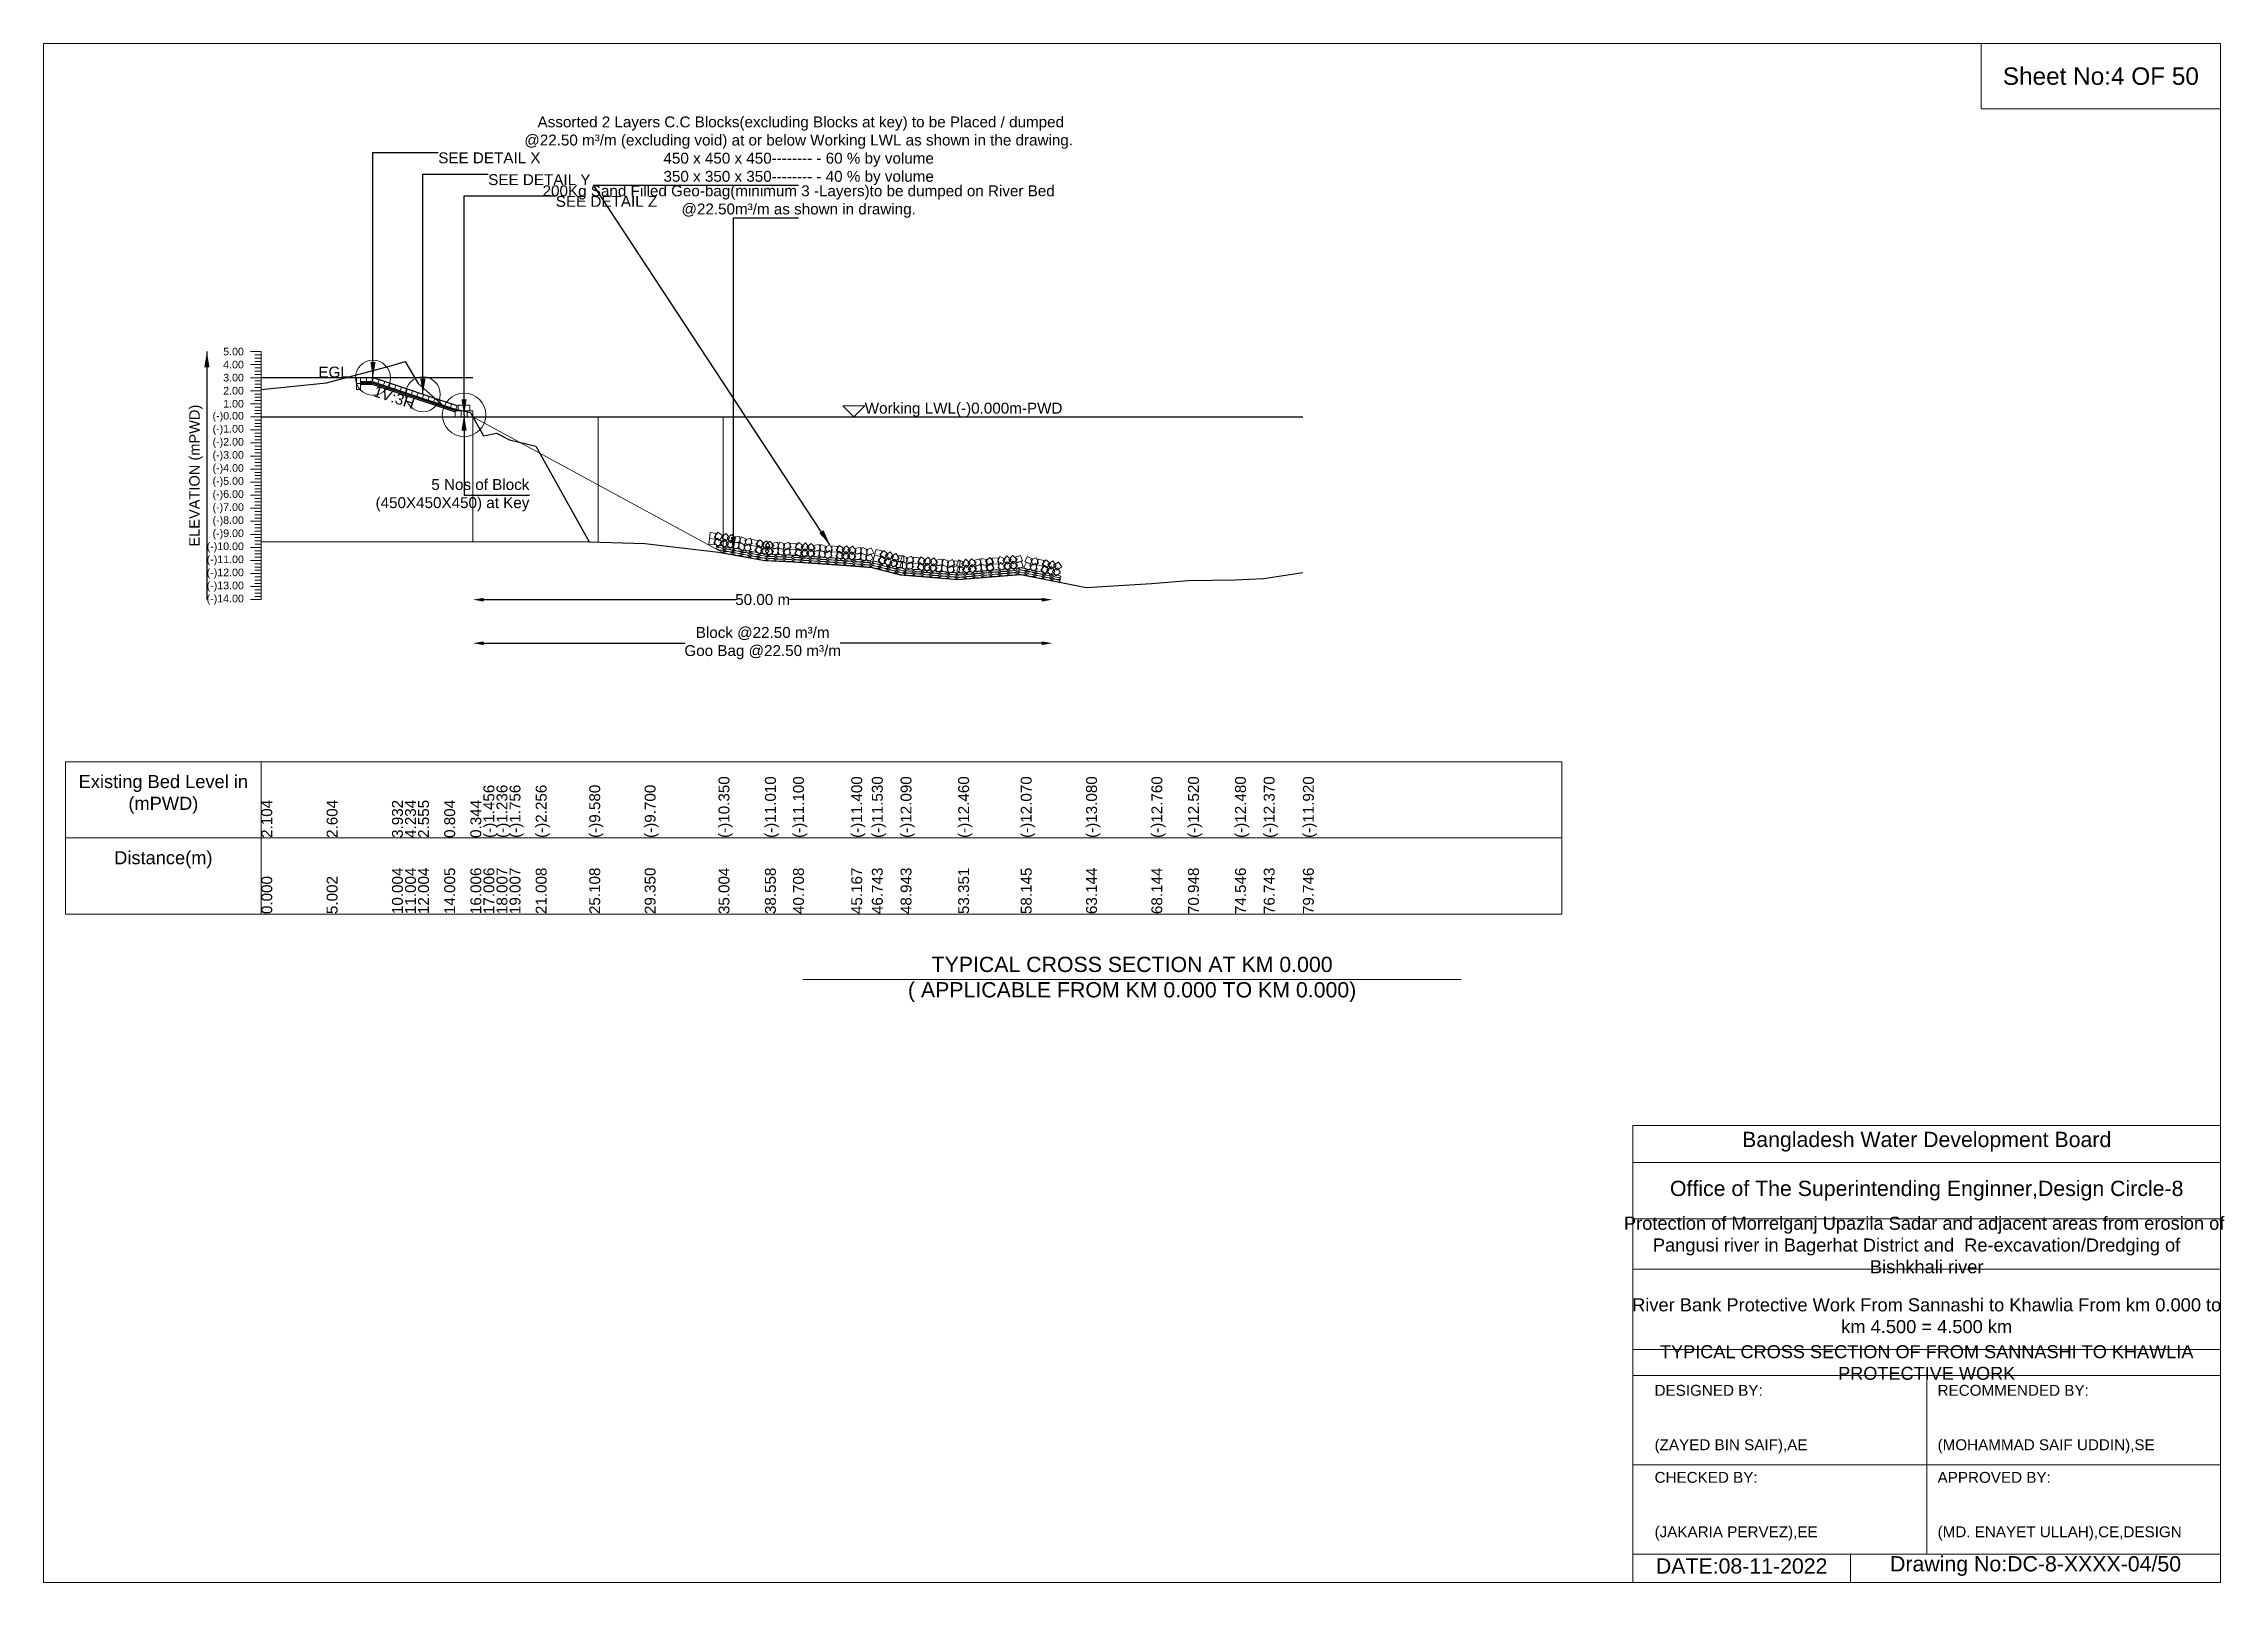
# Model space of a CAD drawing. Header units: inches. Extents: x 89000 to 845017, y -7071 to 0.
# Drawn here: x 145000 to 155017, y -7071 to 0 of the extents above; entities that cross this region are included whole.
import ezdxf

# ---------------------------------------------------------------- set-up
doc = ezdxf.new("R2010")
doc.units = ezdxf.units.IN
doc.header["$LTSCALE"] = 7
doc.header["$MEASUREMENT"] = 0
doc.header["$PDMODE"] = 3
for name, color, linetype, lineweight in [('Cross section Data Border', 7, 'Continuous', 9), ('Cross Section Labels', 7, 'Continuous', 9), ('Existing_Bed_Level for Xsection', 7, 'Continuous', 25), ('Long Section Labels', 7, 'Continuous', 9)]:
    doc.layers.add(name, color=color, linetype=linetype, lineweight=lineweight)
doc.styles.get("Standard").update_dxf_attribs({"font": 'arial.ttf'})
doc.dimstyles.new('Appron Lebeling Style', dxfattribs={"dimtxt": 50, "dimasz": 50, "dimexe": 0.18, "dimexo": 0.0625, "dimgap": 0.09, "dimtad": 0, "dimtih": 1, "dimtoh": 1, "dimdec": 4, "dimzin": 0, "dimdsep": 46, "dimtxsty": 'Standard', "dimcen": 0.09, "dimse1": 1, "dimse2": 1, "dimadec": 0, "dimazin": 0, "dimtfac": 1, "dimtdec": 4, "dimtofl": 0, "dimtmove": 0, "dimatfit": 3, "dimfxl": 1, "dimtolj": 1, "dimtzin": 0, "dimarcsym": 0})
doc.dimstyles.get("Standard").update_dxf_attribs({"dimtxt": 0.18, "dimasz": 0.18, "dimexe": 0.18, "dimexo": 0.0625, "dimgap": 0.09, "dimtad": 0, "dimtih": 1, "dimtoh": 1, "dimdec": 4, "dimzin": 0, "dimdsep": 46, "dimtxsty": 'Standard', "dimcen": 0.09, "dimadec": 0, "dimazin": 0, "dimtfac": 1, "dimtdec": 4, "dimtofl": 0, "dimtmove": 0, "dimatfit": 3, "dimfxl": 1, "dimtolj": 1, "dimtzin": 0, "dimarcsym": 0})

msp = doc.modelspace()

# ---------------------------------------------------------------- texts
at = {"layer": 'Cross section Data Border', "char_height": 60, "width": 800, "attachment_point": 5}
for s, insert in [('Existing Bed Level in (mPWD)', (145550, -3450)), ('Distance(m)', (145550, -3750))]:
    msp.add_mtext(s, dxfattribs=dict(at, insert=insert))
at = {"layer": 'Cross Section Labels'}
for s, insert, char_height, attachment_point in [('Sheet No:4 OF 50', (154450, -150), 80, 5), (' Assorted 2 Layers C.C Blocks(excluding Blocks at key) to be Placed / dumped^J@22.50 m³/m (excluding void) at or below Working LWL as shown in the drawing.^J450 x 450 x 450-------- - 60 % by volume^J350 x 350 x 350-------- - 40 % by volume', (148468.40587, -650), 50, 8), ('SEE DETAIL X', (146812.83475, -500), 50, 1), ('SEE DETAIL Y', (147042.33475, -600), 50, 1), ('200Kg Sand Filled Geo-bag(minimum 3 -Layers)to be dumped on River Bed^J@22.50m³/m as shown in drawing.', (148468.40587, -800), 50, 8), ('SEE DETAIL Z', (147352.83475, -700), 50, 1), ('EGL', (146401.91375, -1535.2), 50, 9), ('Working LWL(-)0.000m-PWD', (148771.83475, -1715.2), 50, 7), ('5 Nos of Block ^J(450X450X450) at Key', (147231.33475, -2075.2), 50, 6), ('TYPICAL CROSS SECTION AT KM 0.000^J( APPLICABLE FROM KM 0.000 TO KM 0.000)', (150000, -4300), 70, 5), ('Bangladesh Water Development Board', (153650, -5046), 70, 5), ('Office of The Superintending Enginner,Design Circle-8', (153650, -5271), 70, 5)]:
    msp.add_mtext(s, dxfattribs=dict(at, insert=insert, char_height=char_height, attachment_point=attachment_point))
at = {"layer": 'Cross Section Labels', "insert": (146618.09791, -1601.9105), "char_height": 50, "attachment_point": 2, "rotation": 341.565051177}
msp.add_mtext('1V:3H', dxfattribs=at)
at = {"layer": 'Cross Section Labels'}
for s, insert, char_height, width, attachment_point in [('Protection of Morrelganj Upazila Sadar and adjacent areas from erosion of  Pangusi river in Bagerhat District and  Re-excavation/Dredging of     Bishkhali river', (153650, -5521), 60, 2800, 5), ('River Bank Protective Work From Sannashi to Khawlia From km 0.000 to km 4.500 = 4.500 km', (153650, -5846), 60, 2700, 5), ('TYPICAL CROSS SECTION OF FROM SANNASHI TO KHAWLIA PROTECTIVE WORK', (153650, -6061), 59.5765532, 2800, 5), ('DESIGNED BY:^J^J^J(ZAYED BIN SAIF),AE', (152400, -6321), 50, 1400, 4), ('RECOMMENDED BY:^J^J^J(MOHAMMAD SAIF UDDIN),SE', (153700, -6321), 50, 1400, 4), ('CHECKED BY:^J^J^J(JAKARIA PERVEZ),EE', (152400, -6721), 50, 1400, 4), ('APPROVED BY:^J^J^J(MD. ENAYET ULLAH),CE,DESIGN', (153700, -6721), 50, 1400, 4), ('DATE:08-11-2022', (152800, -6996), 70, 1400, 5), ('Drawing No:DC-8-XXXX-04/50', (154150, -6996), 70, 2200, 5)]:
    msp.add_mtext(s, dxfattribs=dict(at, insert=insert, char_height=char_height, width=width, attachment_point=attachment_point))
at = {"layer": 'Long Section Labels', "char_height": 35, "attachment_point": 6}
for s, insert in [('5.00', (145920, -1415.2)), ('4.00', (145920, -1475.2)), ('3.00', (145920, -1535.2)), ('2.00', (145920, -1595.2)), ('(-)0.00', (145920, -1715.2)), ('1.00', (145920, -1655.2)), ('(-)1.00', (145920, -1775.2)), ('(-)2.00', (145920, -1835.2)), ('(-)3.00', (145920, -1895.2)), ('(-)4.00', (145920, -1955.2)), ('(-)5.00', (145920, -2015.2)), ('(-)6.00', (145920, -2075.2)), ('(-)7.00', (145920, -2135.2)), ('(-)8.00', (145920, -2195.2)), ('(-)10.00', (145920, -2315.2)), ('(-)9.00', (145920, -2255.2)), ('(-)11.00', (145920, -2375.2)), ('(-)12.00', (145920, -2435.2)), ('(-)13.00', (145920, -2495.2)), ('(-)14.00', (145920, -2555.2))]:
    msp.add_mtext(s, dxfattribs=dict(at, insert=insert))
at = {"layer": 'Long Section Labels', "rotation": 90}
for s, insert, char_height, attachment_point in [('ELEVATION (mPWD)', (145700, -1985.2), 48, 5), ('(-)10.350', (148100.24847, -3650), 50, 1), ('(-)11.010', (148313.48762, -3650), 50, 1), ('(-)11.100', (148442.50912, -3650), 50, 1), ('(-)11.400', (148709.99769, -3650), 50, 1), ('(-)11.530', (148804.60836, -3650), 50, 1), ('(-)12.090', (148936.57179, -3650), 50, 1), ('(-)12.460', (149201.04756, -3650), 50, 1), ('(-)12.070', (149488.67558, -3650), 50, 1), ('(-)13.080', (149788.66655, -3650), 50, 1), ('(-)12.760', (150088.65884, -3650), 50, 1), ('(-)12.520', (150256.88174, -3650), 50, 1), ('(-)12.480', (150472.74228, -3650), 50, 1), ('(-)12.370', (150604.59003, -3650), 50, 1), ('(-)11.920', (150784.7618, -3650), 50, 1), ('2.104', (146000, -3650), 50, 1), ('2.604', (146300.11942, -3650), 50, 1), ('3.932', (146600.23885, -3650), 50, 1), ('4.234', (146660.24708, -3650), 50, 1), ('2.555', (146720.25532, -3650), 50, 1), ('0.804', (146840.31091, -3650), 50, 1), ('0.344', (146960.36651, -3650), 50, 1), ('(-)1.456', (147020.37474, -3650), 50, 1), ('(-)1.236', (147080.4221, -3650), 50, 1), ('(-)1.756', (147140.43034, -3650), 50, 1), ('(-)2.256', (147260.48593, -3650), 50, 1), ('(-)9.580', (147506.50916, -3650), 50, 1), ('(-)9.700', (147760.976, -3650), 50, 1), ('10.004', (146600.23885, -4000), 50, 1), ('11.004', (146660.24708, -4000), 50, 1), ('12.004', (146720.25532, -4000), 50, 1), ('14.005', (146840.31091, -4000), 50, 1), ('16.006', (146960.36651, -4000), 50, 1), ('17.006', (147020.37474, -4000), 50, 1), ('18.007', (147080.4221, -4000), 50, 1), ('19.007', (147140.43034, -4000), 50, 1), ('21.008', (147260.48593, -4000), 50, 1), ('25.108', (147506.50916, -4000), 50, 1), ('29.350', (147760.976, -4000), 50, 1), ('35.004', (148100.24847, -4000), 50, 1), ('38.558', (148313.48762, -4000), 50, 1), ('40.708', (148442.50912, -4000), 50, 1), ('45.167', (148709.99769, -4000), 50, 1), ('46.743', (148804.60836, -4000), 50, 1), ('48.943', (148936.57179, -4000), 50, 1), ('53.351', (149201.04756, -4000), 50, 1), ('58.145', (149488.67558, -4000), 50, 1), ('63.144', (149788.66655, -4000), 50, 1), ('68.144', (150088.65884, -4000), 50, 1), ('70.948', (150256.88174, -4000), 50, 1), ('74.546', (150472.74228, -4000), 50, 1), ('76.743', (150604.59003, -4000), 50, 1), ('79.746', (150784.7618, -4000), 50, 1), ('0.000', (146000, -4000), 50, 1), ('5.002', (146300.11942, -4000), 50, 1)]:
    msp.add_mtext(s, dxfattribs=dict(at, insert=insert, char_height=char_height, attachment_point=attachment_point))

# ---------------------------------------------------------------- blocks, each defined once
blk = doc.blocks.new('*D265')
at = {"layer": 'Cross Section Labels', "color": 0, "lineweight": -2, "transparency": 16777216}
for p, q in [((147022, -2555), (148180, -2555)), ((149584, -2555), (148426, -2555))]:
    blk.add_line(p, q, dxfattribs=at)
at = {"layer": 'Cross Section Labels', "color": 0, "transparency": 16777216}
for points in [[(147022, -2547), (147022, -2564), (146972, -2555)], [(149584, -2547), (149584, -2564), (149634, -2555)]]:
    blk.add_solid(points, dxfattribs=at)
at = {"layer": 'Defpoints', "color": 0, "transparency": 16777216}
for p in [(146972, -1715), (149634, -2469), (149634, -2555)]:
    blk.add_point(p, dxfattribs=at)
at = {"layer": 'Cross Section Labels', "color": 0, "transparency": 16777216, "insert": (148303, -2555), "char_height": 50, "attachment_point": 5}
blk.add_mtext('\\A1;50.00 m', dxfattribs=at)
blk = doc.blocks.new('*D266')
at = {"layer": 'Cross Section Labels', "color": 0, "lineweight": -2, "transparency": 16777216}
for p, q in [((147022, -2755), (147947, -2755)), ((149584, -2755), (148659, -2755))]:
    blk.add_line(p, q, dxfattribs=at)
at = {"layer": 'Cross Section Labels', "color": 0, "transparency": 16777216}
for points in [[(147022, -2747), (147022, -2764), (146972, -2755)], [(149584, -2747), (149584, -2764), (149634, -2755)]]:
    blk.add_solid(points, dxfattribs=at)
at = {"layer": 'Defpoints', "color": 0, "transparency": 16777216}
for p in [(146972, -1715), (149634, -2469), (149634, -2755)]:
    blk.add_point(p, dxfattribs=at)
at = {"layer": 'Cross Section Labels', "color": 0, "transparency": 16777216, "insert": (148303, -2755), "char_height": 50, "attachment_point": 5}
blk.add_mtext('\\A1;Block @22.50 m³/m ^JGoo Bag @22.50 m³/m ', dxfattribs=at)

# ---------------------------------------------------------------- dimensions: what is measured, and where the dimension line sits
at = {"layer": 'Cross Section Labels'}
for base, text, picture, middle in [((149634.03741, -2555.2), '50.00 m', '*D265', (148302.93608, -2555.2)), ((149634.03741, -2755.2), 'Block @22.50 m³/m ^JGoo Bag @22.50 m³/m ', '*D266', (148302.93608, -2755.2))]:
    dim = msp.add_linear_dim(base=base, p1=(146971.83475, -1715.2), p2=(149634.03741, -2468.76397), text=text, dimstyle='Appron Lebeling Style', dxfattribs=at)
    dim.commit()
    dim.dimension.update_dxf_attribs({"geometry": picture, "text_midpoint": middle})

# ---------------------------------------------------------------- linework, layer by layer
at = {"layer": 'Cross section Data Border'}
msp.add_lwpolyline([(145100, -3300), (151973.49076, -3300), (151973.49076, -4000), (145100, -4000)], close=True, dxfattribs=at)
for points in [[(146000, -3300), (146000, -4000)], [(145100, -3650), (151973.49076, -3650)]]:
    msp.add_lwpolyline(points, dxfattribs=at)
at = {"layer": 'Cross Section Labels'}
for p, q in [((146971.83475, -1715.2), (146971.83475, -2290)), ((146971.83475, -1715.2), (148121.43475, -2340.13444)), ((147546.63475, -1715.2), (147546.63475, -2290)), ((148121.43475, -1715.2), (148121.43475, -2340.13444)), ((147506.50916, -2290), (146000, -2290))]:
    msp.add_line(p, q, dxfattribs=at)
for points in [[(145000, 0), (155000, 0), (155000, -7071), (145000, -7071)], [(153900, 0), (155000, 0), (155000, -300), (153900, -300)], [(148721.83475, -1715.2), (148771.83475, -1665.2), (148671.83475, -1665.2)]]:
    msp.add_lwpolyline(points, close=True, dxfattribs=at)
for points in [[(148488, -4300), (150000, -4300), (151512, -4300)], [(152300, -7071), (152300, -4971), (155000, -4971)], [(152300, -5141), (155000, -5141)], [(152300, -5401), (155000, -5401)], [(152300, -5631), (155000, -5631)], [(152300, -6001), (155000, -6001)], [(152300, -6121), (155000, -6121)], [(153650, -6121), (153650, -6941)], [(152300, -6531), (155000, -6531)], [(152300, -6941), (155000, -6941)], [(153300, -6941), (153300, -7071)]]:
    msp.add_lwpolyline(points, dxfattribs=at)
for centre, radius in [((146512.83475, -1535.2), 80), ((146742.33475, -1611.7), 80), ((146931.33475, -1706.2), 100)]:
    msp.add_circle(centre, radius, dxfattribs=at)
msp.add_point((147506.48649, -2289.95951), dxfattribs=at)
at = {"layer": 'Existing_Bed_Level for Xsection'}
for points in [[(146000, -1588.96), (146300.11942, -1558.96), (146600.23885, -1479.28), (146660.24708, -1461.16), (146720.25532, -1561.9), (146840.31091, -1666.96), (146960.36651, -1694.56), (147020.37474, -1802.56), (147080.4221, -1789.36), (147140.43034, -1820.56), (147260.48593, -1850.56), (147506.50916, -2290), (147760.976, -2297.2), (148100.24847, -2336.2), (148313.48762, -2375.8), (148442.50912, -2381.2), (148709.99769, -2399.2), (148804.60836, -2407), (148936.57179, -2440.6), (149201.04756, -2462.8), (149488.67558, -2439.4), (149788.66655, -2500), (150088.65884, -2480.8), (150256.88174, -2466.4), (150472.74228, -2464), (150604.59003, -2457.4), (150784.7618, -2430.4)], [(146971.83475, -1535.2), (146000, -1535.2)], [(146904.33475, -1665.7), (146515.60585, -1536.1237), (146512.83475, -1535.2), (146509.91375, -1535.2), (146455.91375, -1535.2)], [(146455.91375, -1553.2), (146509.91375, -1553.2), (146904.33475, -1684.67367)], [(146455.91375, -1559.2), (146508.94008, -1559.2), (146895.94008, -1688.2)], [(146455.91375, -1565.2), (146507.96642, -1565.2), (146890.83475, -1692.82278)], [(146000, -1715.2), (150784.7618, -1715.2)]]:
    msp.add_lwpolyline(points, dxfattribs=at)
at = {"layer": 'Long Section Labels'}
for points in [[(146000, -1415.2), (145950, -1415.2)], [(146000, -1475.2), (145950, -1475.2)], [(146000, -1430.2), (145970, -1430.2)], [(146000, -1445.2), (145970, -1445.2)], [(146000, -1460.2), (145970, -1460.2)], [(146000, -1490.2), (145970, -1490.2)], [(146000, -2555.2), (146000, -2495.2), (146000, -2435.2), (146000, -2375.2), (146000, -2315.2), (146000, -2255.2), (146000, -2195.2), (146000, -2135.2), (146000, -2075.2), (146000, -2015.2), (146000, -1955.2), (146000, -1895.2), (146000, -1835.2), (146000, -1775.2), (146000, -1715.2), (146000, -1655.2), (146000, -1595.2), (146000, -1535.2), (146000, -1475.2), (146000, -1415.2)], [(146000, -1535.2), (145950, -1535.2)], [(146000, -1595.2), (145950, -1595.2)], [(146000, -1505.2), (145970, -1505.2)], [(146000, -1520.2), (145970, -1520.2)], [(146000, -1550.2), (145970, -1550.2)], [(146000, -1565.2), (145970, -1565.2)], [(146000, -1580.2), (145970, -1580.2)], [(146000, -1655.2), (145950, -1655.2)], [(146000, -1610.2), (145970, -1610.2)], [(146000, -1625.2), (145970, -1625.2)], [(146000, -1640.2), (145970, -1640.2)], [(146000, -1670.2), (145970, -1670.2)], [(146000, -1685.2), (145970, -1685.2)], [(146000, -1700.2), (145970, -1700.2)], [(146000, -1715.2), (145950, -1715.2)], [(146000, -1775.2), (145950, -1775.2)], [(146000, -1730.2), (145970, -1730.2)], [(146000, -1745.2), (145970, -1745.2)], [(146000, -1760.2), (145970, -1760.2)], [(146000, -1790.2), (145970, -1790.2)], [(146000, -1835.2), (145950, -1835.2)], [(146000, -1895.2), (145950, -1895.2)], [(146000, -1805.2), (145970, -1805.2)], [(146000, -1820.2), (145970, -1820.2)], [(146000, -1850.2), (145970, -1850.2)], [(146000, -1865.2), (145970, -1865.2)], [(146000, -1880.2), (145970, -1880.2)], [(146000, -1955.2), (145950, -1955.2)], [(146000, -1910.2), (145970, -1910.2)], [(146000, -1925.2), (145970, -1925.2)], [(146000, -1940.2), (145970, -1940.2)], [(146000, -1970.2), (145970, -1970.2)], [(146000, -1985.2), (145970, -1985.2)], [(146000, -2000.2), (145970, -2000.2)], [(146000, -2015.2), (145950, -2015.2)], [(146000, -2075.2), (145950, -2075.2)], [(146000, -2030.2), (145970, -2030.2)], [(146000, -2045.2), (145970, -2045.2)], [(146000, -2060.2), (145970, -2060.2)], [(146000, -2090.2), (145970, -2090.2)], [(146000, -2135.2), (145950, -2135.2)], [(146000, -2195.2), (145950, -2195.2)], [(146000, -2105.2), (145970, -2105.2)], [(146000, -2120.2), (145970, -2120.2)], [(146000, -2150.2), (145970, -2150.2)], [(146000, -2165.2), (145970, -2165.2)], [(146000, -2180.2), (145970, -2180.2)], [(146000, -2255.2), (145950, -2255.2)], [(146000, -2210.2), (145970, -2210.2)], [(146000, -2225.2), (145970, -2225.2)], [(146000, -2240.2), (145970, -2240.2)], [(146000, -2270.2), (145970, -2270.2)], [(146000, -2285.2), (145970, -2285.2)], [(146000, -2300.2), (145970, -2300.2)], [(146000, -2315.2), (145950, -2315.2)], [(146000, -2375.2), (145950, -2375.2)], [(146000, -2330.2), (145970, -2330.2)], [(146000, -2345.2), (145970, -2345.2)], [(146000, -2360.2), (145970, -2360.2)], [(146000, -2390.2), (145970, -2390.2)], [(146000, -2435.2), (145950, -2435.2)], [(146000, -2495.2), (145950, -2495.2)], [(146000, -2405.2), (145970, -2405.2)], [(146000, -2420.2), (145970, -2420.2)], [(146000, -2450.2), (145970, -2450.2)], [(146000, -2465.2), (145970, -2465.2)], [(146000, -2480.2), (145970, -2480.2)], [(146000, -2555.2), (145950, -2555.2)], [(146000, -2510.2), (145970, -2510.2)], [(146000, -2525.2), (145970, -2525.2)], [(146000, -2540.2), (145970, -2540.2)]]:
    msp.add_lwpolyline(points, dxfattribs=at)
for points in [[(146455.91375, -1535.2), (146437.91375, -1535.2), (146437.91375, -1562.2), (146455.91375, -1562.2)], [(146455.91375, -1562.2), (146437.91375, -1562.2), (146437.91375, -1589.2), (146455.91375, -1589.2)], [(146482.91375, -1535.2), (146455.91375, -1535.2), (146455.91375, -1553.2), (146482.91375, -1553.2)], [(146509.91375, -1535.2), (146482.91375, -1535.2), (146482.91375, -1553.2), (146509.91375, -1553.2)], [(146541.2203, -1544.66185), (146515.60585, -1536.1237), (146509.91375, -1553.2), (146535.5282, -1561.73815)], [(146566.83475, -1553.2), (146541.2203, -1544.66185), (146535.5282, -1561.73815), (146561.14265, -1570.2763)], [(146592.4492, -1561.73815), (146566.83475, -1553.2), (146561.14265, -1570.2763), (146586.7571, -1578.81445)], [(146618.06364, -1570.2763), (146592.4492, -1561.73815), (146586.7571, -1578.81445), (146612.37154, -1587.3526)], [(146643.67809, -1578.81445), (146618.06364, -1570.2763), (146612.37154, -1587.3526), (146637.98599, -1595.89075)], [(146669.29254, -1587.3526), (146643.67809, -1578.81445), (146637.98599, -1595.89075), (146663.60044, -1604.4289)], [(146694.90699, -1595.89075), (146669.29254, -1587.3526), (146663.60044, -1604.4289), (146689.21489, -1612.96705)], [(146720.52144, -1604.4289), (146694.90699, -1595.89075), (146689.21489, -1612.96705), (146714.82934, -1621.5052)], [(146746.13589, -1612.96705), (146720.52144, -1604.4289), (146714.82934, -1621.5052), (146740.44379, -1630.04335)], [(146771.75034, -1621.5052), (146746.13589, -1612.96705), (146740.44379, -1630.04335), (146766.05824, -1638.5815)], [(146797.36479, -1630.04335), (146771.75034, -1621.5052), (146766.05824, -1638.5815), (146791.67269, -1647.11965)], [(146822.97924, -1638.5815), (146797.36479, -1630.04335), (146791.67269, -1647.11965), (146817.28714, -1655.6578)], [(146848.59369, -1647.11965), (146822.97924, -1638.5815), (146817.28714, -1655.6578), (146842.90159, -1664.19595)], [(146874.20813, -1655.6578), (146848.59369, -1647.11965), (146842.90159, -1664.19595), (146868.51604, -1672.7341)], [(146899.82258, -1664.19595), (146874.20813, -1655.6578), (146868.51604, -1672.7341), (146894.13048, -1681.27225)], [(146917.83475, -1688.2), (146890.83475, -1688.2), (146890.83475, -1715.2), (146917.83475, -1715.2)], [(146931.33475, -1661.2), (146904.33475, -1661.2), (146904.33475, -1688.2), (146931.33475, -1688.2)], [(146944.83475, -1688.2), (146917.83475, -1688.2), (146917.83475, -1715.2), (146944.83475, -1715.2)], [(146958.33475, -1661.2), (146931.33475, -1661.2), (146931.33475, -1688.2), (146958.33475, -1688.2)], [(146971.83475, -1688.2), (146944.83475, -1688.2), (146944.83475, -1715.2), (146971.83475, -1715.2)], [(148085.46765, -2276.52161), (148058.64429, -2273.43821), (148055.56089, -2300.26157), (148082.38425, -2303.34497)], [(148088.55104, -2249.69824), (148061.72768, -2246.61485), (148058.64429, -2273.43821), (148085.46765, -2276.52161)], [(148116.22094, -2288.66066), (148094.52331, -2272.59167), (148078.45432, -2294.28931), (148100.15196, -2310.3583)], [(148119.30434, -2261.8373), (148097.6067, -2245.76831), (148081.53771, -2267.46595), (148103.23535, -2283.53494)], [(148130.47506, -2277.54099), (148108.21213, -2292.81718), (148123.48832, -2315.08011), (148145.75125, -2299.80392)], [(148135.40487, -2250.99486), (148113.14194, -2266.27105), (148128.41813, -2288.53398), (148150.68106, -2273.25779)], [(148172.30016, -2304.71878), (148157.00625, -2282.46802), (148134.75549, -2297.76193), (148150.0494, -2320.01269)], [(148177.22996, -2278.17265), (148161.93605, -2255.92189), (148139.68529, -2271.2158), (148154.9792, -2293.46656)], [(148192.47539, -2291.6545), (148165.5583, -2293.76872), (148167.67252, -2320.68581), (148194.58961, -2318.57159)], [(148197.4052, -2265.10837), (148170.4881, -2267.22259), (148172.60232, -2294.13968), (148199.51942, -2292.02546)], [(148224.62043, -2304.73697), (148200.2571, -2293.09961), (148188.61974, -2317.46295), (148212.98308, -2329.1003)], [(148229.55023, -2278.19084), (148205.1869, -2266.55348), (148193.54954, -2290.91682), (148217.91288, -2302.55417)], [(148241.40193, -2298.80556), (148215.94202, -2307.79405), (148224.93051, -2333.25396), (148250.39042, -2324.26547)], [(148246.33173, -2272.25943), (148220.87182, -2281.24792), (148229.86031, -2306.70783), (148255.32022, -2297.71934)], [(148280.38012, -2283.60527), (148253.83399, -2278.67546), (148248.90418, -2305.2216), (148275.45031, -2310.1514)], [(148310.22094, -2297.84067), (148289.68572, -2280.31057), (148272.15562, -2300.84579), (148292.69084, -2318.3759)], [(148321.22778, -2285.50347), (148298.96485, -2300.77966), (148314.24104, -2323.04259), (148336.50397, -2307.7664)], [(148353.63609, -2306.3105), (148335.35136, -2286.44423), (148315.48509, -2304.72896), (148333.76982, -2324.59523)], [(148371.76273, -2290.52632), (148345.41451, -2296.42303), (148351.31121, -2322.77125), (148377.65943, -2316.87455)], [(148405.4339, -2298.93505), (148379.67056, -2290.85729), (148371.5928, -2316.62064), (148397.35615, -2324.69839)], [(148421.20882, -2290.69174), (148397.27458, -2303.18781), (148409.77065, -2327.12206), (148433.7049, -2314.62599)], [(148456.51884, -2297.11229), (148429.54246, -2295.98323), (148428.4134, -2322.95962), (148455.38978, -2324.08867)], [(148489.93917, -2308.16731), (148467.50665, -2293.14127), (148452.48061, -2315.57379), (148474.91314, -2330.59983)], [(148499.4384, -2294.63506), (148479.10068, -2312.39392), (148496.85954, -2332.73164), (148517.19726, -2314.97278)], [(148544.13735, -2316.77041), (148526.3623, -2296.44684), (148506.03873, -2314.22189), (148523.81378, -2334.54546)], [(148562.65845, -2301.45099), (148536.16916, -2306.67762), (148541.39579, -2333.16691), (148567.88508, -2327.94028)], [(148596.10555, -2310.7109), (148570.55534, -2301.9824), (148561.82684, -2327.53261), (148587.37705, -2336.26111)], [(148612.08444, -2302.87028), (148587.841, -2314.75538), (148599.72609, -2338.99882), (148623.96954, -2327.11373)], [(148275.45031, -2310.1514), (148248.90418, -2305.2216), (148243.97438, -2331.76773), (148270.52051, -2336.69753)], [(148305.29114, -2324.3868), (148284.75592, -2306.8567), (148267.22581, -2327.39192), (148287.76104, -2344.92203)], [(148316.29798, -2312.04961), (148294.03505, -2327.3258), (148309.31124, -2349.58872), (148331.57417, -2334.31254)], [(148352.50703, -2333.28688), (148334.2223, -2313.42061), (148314.35603, -2331.70535), (148332.64076, -2351.57161)], [(148370.63368, -2317.50271), (148344.28545, -2323.39941), (148350.18215, -2349.74763), (148376.53038, -2343.85093)], [(148404.30485, -2325.91143), (148378.5415, -2317.83368), (148370.46375, -2343.59702), (148396.22709, -2351.67477)], [(148420.07977, -2317.66812), (148396.14552, -2330.16419), (148408.64159, -2354.09844), (148432.57584, -2341.60237)], [(148455.38978, -2324.08867), (148428.4134, -2322.95962), (148427.28434, -2349.936), (148454.26073, -2351.06506)], [(148488.12637, -2335.10638), (148465.69385, -2320.08034), (148450.66781, -2342.51287), (148473.10034, -2357.53891)], [(148497.6256, -2321.57414), (148477.28788, -2339.333), (148495.04674, -2359.67072), (148515.38446, -2341.91185)], [(148542.32455, -2343.70948), (148524.5495, -2323.38591), (148504.22593, -2341.16097), (148522.00098, -2361.48454)], [(148560.84565, -2328.39007), (148534.35636, -2333.6167), (148539.58299, -2360.10598), (148566.07228, -2354.87936)], [(148594.29275, -2337.64997), (148568.74254, -2328.92147), (148560.01404, -2354.47168), (148585.56425, -2363.20018)], [(148610.27164, -2329.80936), (148586.0282, -2341.69445), (148597.91329, -2365.93789), (148622.15674, -2354.0528)], [(148645.40748, -2337.12329), (148618.4684, -2335.31049), (148616.6556, -2362.24956), (148643.59468, -2364.06236)], [(148647.22028, -2310.18421), (148620.2812, -2308.37141), (148618.4684, -2335.31049), (148645.40748, -2337.12329)], [(148676.6999, -2347.79598), (148654.26737, -2332.76995), (148639.24133, -2355.20247), (148661.67386, -2370.22851)], [(148678.5127, -2320.85691), (148656.08017, -2305.83087), (148641.05414, -2328.26339), (148663.48666, -2343.28943)], [(148686.19912, -2334.26374), (148665.8614, -2352.0226), (148683.62026, -2372.36032), (148703.95798, -2354.60146)], [(148688.01192, -2307.32466), (148667.6742, -2325.08352), (148685.43306, -2345.42124), (148705.77078, -2327.66238)], [(148730.89808, -2356.39909), (148713.12303, -2336.07552), (148692.79945, -2353.85057), (148710.57451, -2374.17414)], [(148732.71088, -2329.46001), (148714.93583, -2309.13644), (148694.61226, -2326.91149), (148712.38731, -2347.23506)], [(148750.29029, -2341.68016), (148723.72527, -2346.50713), (148728.55224, -2373.07215), (148755.11726, -2368.24518)], [(148752.50873, -2314.77145), (148725.94371, -2319.59842), (148730.77068, -2346.16344), (148757.3357, -2341.33647)], [(148783.5941, -2351.4429), (148758.17828, -2342.33047), (148749.06585, -2367.74628), (148774.48167, -2376.85872)], [(148785.81253, -2324.53419), (148760.39672, -2315.42176), (148751.28429, -2340.83758), (148776.7001, -2349.95001)], [(148799.6893, -2343.8439), (148775.26955, -2355.36241), (148786.78806, -2379.78216), (148811.20781, -2368.26365)], [(148801.90774, -2316.9352), (148777.48799, -2328.45371), (148789.0065, -2352.87345), (148813.42625, -2341.35494)], [(148843.48971, -2357.46205), (148817.32453, -2350.79997), (148810.66246, -2376.96516), (148836.82764, -2383.62723)], [(148850.15179, -2331.29687), (148823.9866, -2324.63479), (148817.32453, -2350.79997), (148843.48971, -2357.46205)], [(148872.33152, -2373.62597), (148852.99156, -2354.78543), (148834.15102, -2374.12539), (148853.49098, -2392.96593)], [(148878.99359, -2347.46078), (148859.65363, -2328.62024), (148840.81309, -2347.9602), (148860.15305, -2366.80074)], [(148884.12461, -2362.03805), (148860.90675, -2375.81959), (148874.68828, -2399.03745), (148897.90615, -2385.25591)], [(148890.78669, -2335.87287), (148867.56882, -2349.6544), (148881.35036, -2372.87227), (148904.56822, -2359.09073)], [(148924.07508, -2391.90326), (148910.27506, -2368.69637), (148887.06818, -2382.49639), (148900.8682, -2405.70328)], [(148930.73716, -2365.73807), (148916.93714, -2342.53119), (148893.73025, -2356.33121), (148907.53027, -2379.53809)], [(148945.06453, -2380.19179), (148918.0667, -2380.53418), (148918.4091, -2407.53201), (148945.40692, -2407.18962)], [(148951.7266, -2354.0266), (148924.72878, -2354.369), (148925.07117, -2381.36683), (148952.069, -2381.02443)], [(148968.28118, -2389.4304), (148942.87894, -2380.28021), (148933.72875, -2405.68245), (148959.13099, -2414.83265)], [(148970.53961, -2362.52502), (148945.13737, -2353.37483), (148935.98717, -2378.77707), (148961.38942, -2387.92727)], [(148984.38766, -2381.85533), (148959.95082, -2393.33754), (148971.43303, -2417.77438), (148995.86987, -2406.29217)], [(148986.64609, -2354.94995), (148962.20925, -2366.43216), (148973.69146, -2390.86899), (148998.12829, -2379.38679)], [(149019.39763, -2389.74981), (148992.49225, -2387.49138), (148990.23382, -2414.39676), (149017.1392, -2416.65519)], [(149021.65606, -2362.84443), (148994.75068, -2360.586), (148992.49225, -2387.49138), (149019.39763, -2389.74981)], [(149050.50912, -2400.93897), (149028.32836, -2385.5437), (149012.9331, -2407.72445), (149035.11385, -2423.11972)], [(149052.76754, -2374.03359), (149030.58679, -2358.63832), (149015.19152, -2380.81907), (149037.37228, -2396.21434)], [(149060.23101, -2387.5658), (149039.60215, -2404.98561), (149057.02196, -2425.61448), (149077.65083, -2408.19466)], [(149062.48944, -2360.66042), (149041.86057, -2378.08023), (149059.28039, -2398.7091), (149079.90925, -2381.28928)], [(149104.55748, -2410.43794), (149087.12124, -2389.82295), (149066.50626, -2407.25919), (149083.94249, -2427.87418)], [(149106.81591, -2383.53256), (149089.37967, -2362.91757), (149068.76468, -2380.35381), (149086.20092, -2400.9688)], [(149123.32959, -2395.42717), (149096.75742, -2400.21465), (149101.54491, -2426.78682), (149128.11707, -2421.99934)], [(149125.58802, -2368.52179), (149099.01585, -2373.30927), (149103.80333, -2399.88144), (149130.3755, -2395.09396)], [(149156.61885, -2405.2394), (149131.2166, -2396.0892), (149122.06641, -2421.49145), (149147.46865, -2430.64164)], [(149158.87728, -2378.33402), (149133.47503, -2369.18382), (149124.32484, -2394.58607), (149149.72708, -2403.73626)], [(149172.72533, -2397.66433), (149148.28849, -2409.14653), (149159.77069, -2433.58337), (149184.20753, -2422.10117)], [(149174.98375, -2370.75895), (149150.54692, -2382.24115), (149162.02912, -2406.67799), (149186.46596, -2395.19579)], [(149207.73529, -2405.5588), (149180.82991, -2403.30037), (149178.57149, -2430.20575), (149205.47687, -2432.46418)], [(149209.99372, -2378.65342), (149183.08834, -2376.39499), (149180.82991, -2403.30037), (149207.73529, -2405.5588)], [(149228.58405, -2384.25612), (149204.17677, -2372.71122), (149192.63187, -2397.1185), (149217.03915, -2408.6634)], [(149230.7734, -2411.16721), (149206.36612, -2399.62231), (149194.82122, -2424.02959), (149219.2285, -2435.57449)], [(149235.97852, -2369.46833), (149218.48942, -2390.03848), (149239.05958, -2407.52758), (149256.54868, -2386.95742)], [(149238.16787, -2396.37942), (149220.67877, -2416.94957), (149241.24893, -2434.43867), (149258.73803, -2413.86851)], [(149283.45853, -2384.75292), (149262.87445, -2367.2802), (149245.40174, -2387.86428), (149265.98582, -2405.337)], [(149285.64789, -2411.66401), (149265.06381, -2394.19129), (149247.59109, -2414.77537), (149268.17517, -2432.24809)], [(149299.51157, -2366.86394), (149274.08592, -2375.9489), (149283.17088, -2401.37455), (149308.59653, -2392.28959)], [(149301.70092, -2393.77503), (149276.27528, -2402.85999), (149285.36023, -2428.28564), (149310.78588, -2419.20068)], [(149333.96005, -2371.07784), (149307.40026, -2366.22216), (149302.54458, -2392.78195), (149329.10437, -2397.63763)], [(149336.1494, -2397.98893), (149309.58961, -2393.13325), (149304.73394, -2419.69304), (149331.29372, -2424.54872)], [(149348.60436, -2360.9613), (149326.38417, -2376.29958), (149341.72244, -2398.51978), (149363.94264, -2383.1815)], [(149350.79372, -2387.87239), (149328.57352, -2403.21067), (149343.9118, -2425.43087), (149366.132, -2410.09259)], [(149384.43536, -2363.00096), (149357.52427, -2365.19032), (149359.71363, -2392.10141), (149386.62472, -2389.91205)], [(149386.62472, -2389.91205), (149359.71363, -2392.10141), (149361.90298, -2419.0125), (149388.81407, -2416.82314)], [(149416.96167, -2368.93064), (149392.55439, -2357.38574), (149381.00949, -2381.79302), (149405.41678, -2393.33792)], [(149419.15103, -2395.84173), (149394.74374, -2384.29683), (149383.19885, -2408.70411), (149407.60613, -2420.24901)], [(149424.35614, -2354.14285), (149406.86704, -2374.71301), (149427.4372, -2392.20211), (149444.9263, -2371.63195)], [(149426.5455, -2381.05394), (149409.0564, -2401.6241), (149429.62656, -2419.1132), (149447.11565, -2398.54304)], [(149471.83616, -2369.42744), (149451.25208, -2351.95473), (149433.77937, -2372.53881), (149454.36345, -2390.01152)], [(149474.02551, -2396.33853), (149453.44143, -2378.86582), (149435.96872, -2399.4499), (149456.5528, -2416.92261)], [(149487.8892, -2351.53847), (149462.46355, -2360.62343), (149471.54851, -2386.04907), (149496.97415, -2376.96412)], [(149490.07855, -2378.44956), (149464.6529, -2387.53451), (149473.73786, -2412.96016), (149499.16351, -2403.87521)], [(149538.83258, -2394.80585), (149514.65505, -2382.78724), (149502.63644, -2406.96477), (149526.81397, -2418.98338)], [(149544.17876, -2368.34044), (149520.00123, -2356.32182), (149507.98261, -2380.49935), (149532.16014, -2392.51796)], [(149555.70518, -2389.13878), (149530.10722, -2397.72624), (149538.69468, -2423.3242), (149564.29264, -2414.73674)], [(149561.05135, -2362.67336), (149535.45339, -2371.26082), (149544.04085, -2396.85878), (149569.63881, -2388.27132)], [(149589.57114, -2401.01804), (149563.10572, -2395.67187), (149557.75955, -2422.13728), (149584.22497, -2427.48346)], [(149594.91732, -2374.55262), (149568.4519, -2369.20645), (149563.10572, -2395.67187), (149589.57114, -2401.01804)], [(149619.18468, -2415.72043), (149598.92735, -2397.86992), (149581.07685, -2418.12725), (149601.33418, -2435.97776)], [(149624.53086, -2389.25501), (149604.27353, -2371.4045), (149586.42302, -2391.66183), (149606.68035, -2409.51234)], [(149630.38395, -2403.55764), (149607.88381, -2418.48225), (149622.80842, -2440.98239), (149645.30856, -2426.05778)], [(149635.73013, -2377.09222), (149613.22999, -2392.01683), (149628.15459, -2414.51697), (149650.65473, -2399.59236)], [(149677.12316, -2404.92364), (149662.18064, -2382.43539), (149639.6924, -2397.37791), (149654.63491, -2419.86615)], [(149671.77698, -2431.38906), (149656.83447, -2408.90081), (149634.34622, -2423.84332), (149649.28874, -2446.33157)]]:
    msp.add_lwpolyline(points, close=True, dxfattribs=at)
for centre, major_axis in [((148108.11982, -2322.10018), (19.63234, -3.64586)), ((148109.98219, -2312.07164), (19.63234, -3.64586)), ((148145.52213, -2339.42044), (19.63234, -3.64586)), ((148147.3845, -2329.3919), (19.63234, -3.64586)), ((148149.24687, -2319.36336), (19.63234, -3.64586)), ((148184.78681, -2346.71216), (19.63234, -3.64586)), ((148186.64918, -2336.68362), (19.63234, -3.64586)), ((148188.51155, -2326.65509), (19.63234, -3.64586)), ((148224.05148, -2354.00389), (19.63234, -3.64586)), ((148225.91385, -2343.97535), (19.63234, -3.64586)), ((148227.77622, -2333.94681), (19.63234, -3.64586)), ((148263.31616, -2361.29561), (19.63234, -3.64586)), ((148265.17853, -2351.26707), (19.63234, -3.64586)), ((148267.0409, -2341.23854), (19.63234, -3.64586)), ((148302.58084, -2368.58734), (19.63234, -3.64586)), ((148304.44321, -2358.5588), (19.63234, -3.64586)), ((148306.30558, -2348.53026), (19.63234, -3.64586)), ((148341.57212, -2371.87097), (19.95053, -0.835)), ((148341.99865, -2361.67989), (19.95053, -0.835)), ((148342.42518, -2351.48881), (19.95053, -0.835)), ((148381.47319, -2373.54097), (19.95053, -0.835)), ((148381.89972, -2363.34989), (19.95053, -0.835)), ((148382.32625, -2353.15881), (19.95053, -0.835)), ((148421.37425, -2375.21097), (19.95053, -0.835)), ((148421.80079, -2365.01989), (19.95053, -0.835)), ((148422.22732, -2354.82881), (19.95053, -0.835)), ((148461.37882, -2377.35826), (19.92294, -1.34067)), ((148462.06365, -2367.18127), (19.92294, -1.34067)), ((148462.74849, -2357.00429), (19.92294, -1.34067)), ((148501.2247, -2380.03959), (19.92294, -1.34067)), ((148501.90954, -2369.86261), (19.92294, -1.34067)), ((148502.59437, -2359.68562), (19.92294, -1.34067)), ((148541.07059, -2382.72092), (19.92294, -1.34067)), ((148541.75542, -2372.54394), (19.92294, -1.34067)), ((148542.44026, -2362.36696), (19.92294, -1.34067)), ((148580.91647, -2385.40226), (19.92294, -1.34067)), ((148581.60131, -2375.22527), (19.92294, -1.34067)), ((148582.28614, -2365.04829), (19.92294, -1.34067)), ((148620.76236, -2388.08359), (19.92294, -1.34067)), ((148621.44719, -2377.9066), (19.92294, -1.34067)), ((148622.13203, -2367.72962), (19.92294, -1.34067)), ((148660.60824, -2390.76492), (19.92294, -1.34067)), ((148661.29308, -2380.58794), (19.92294, -1.34067)), ((148661.97791, -2370.41095), (19.92294, -1.34067)), ((148700.45413, -2393.44625), (19.92294, -1.34067)), ((148701.13896, -2383.26927), (19.92294, -1.34067)), ((148701.8238, -2373.09229), (19.92294, -1.34067)), ((148740.34286, -2396.58445), (19.90048, -1.64066)), ((148741.18093, -2386.41894), (19.90048, -1.64066)), ((148742.01901, -2376.25342), (19.90048, -1.64066)), ((148780.14383, -2399.86576), (19.90048, -1.64066)), ((148780.9819, -2389.70025), (19.90048, -1.64066)), ((148781.81998, -2379.53474), (19.90048, -1.64066)), ((148820.37196, -2405.75095), (19.35061, -4.92697)), ((148822.88874, -2395.86632), (19.35061, -4.92697)), ((148825.40553, -2385.9817), (19.35061, -4.92697)), ((148861.58995, -2405.72027), (19.35061, -4.92697)), ((148864.10674, -2395.83564), (19.35061, -4.92697)), ((148902.80795, -2405.68959), (19.35061, -4.92697)), ((148859.07317, -2415.60489), (19.35061, -4.92697)), ((148897.77438, -2425.45884), (19.35061, -4.92697)), ((148900.29117, -2415.57422), (19.35061, -4.92697)), ((148936.47559, -2435.31279), (19.35061, -4.92697)), ((148938.99238, -2425.42816), (19.35061, -4.92697)), ((148941.50916, -2415.54354), (19.35061, -4.92697)), ((148975.40152, -2438.74142), (19.89802, -1.67023)), ((148976.25471, -2428.57716), (19.89802, -1.67023)), ((148977.10789, -2418.41291), (19.89802, -1.67023)), ((149015.19757, -2442.08188), (19.89802, -1.67023)), ((149016.05075, -2431.91763), (19.89802, -1.67023)), ((149016.90394, -2421.75337), (19.89802, -1.67023)), ((149054.99362, -2445.42235), (19.89802, -1.67023)), ((149055.8468, -2435.25809), (19.89802, -1.67023)), ((149056.69998, -2425.09384), (19.89802, -1.67023)), ((149094.78966, -2448.76282), (19.89802, -1.67023)), ((149095.64285, -2438.59856), (19.89802, -1.67023)), ((149096.49603, -2428.43431), (19.89802, -1.67023)), ((149134.58571, -2452.10328), (19.89802, -1.67023)), ((149135.4389, -2441.93903), (19.89802, -1.67023)), ((149136.29208, -2431.77477), (19.89802, -1.67023)), ((149174.38176, -2455.44375), (19.89802, -1.67023)), ((149175.23494, -2445.27949), (19.89802, -1.67023)), ((149176.08813, -2435.11524), (19.89802, -1.67023)), ((149211.68619, -2436.35025), (19.90225, 1.61915)), ((149212.51328, -2446.51666), (19.90225, 1.61915)), ((149213.34037, -2456.68307), (19.90225, 1.61915)), ((149251.49068, -2433.11195), (19.90225, 1.61915)), ((149252.31777, -2443.27836), (19.90225, 1.61915)), ((149253.14486, -2453.44477), (19.90225, 1.61915)), ((149291.29517, -2429.87365), (19.90225, 1.61915)), ((149292.12226, -2440.04006), (19.90225, 1.61915)), ((149292.94935, -2450.20647), (19.90225, 1.61915)), ((149331.09966, -2426.63535), (19.90225, 1.61915)), ((149331.92675, -2436.80176), (19.90225, 1.61915)), ((149332.75384, -2446.96818), (19.90225, 1.61915)), ((149370.90415, -2423.39706), (19.90225, 1.61915)), ((149371.73124, -2433.56347), (19.90225, 1.61915)), ((149372.55833, -2443.72988), (19.90225, 1.61915)), ((149410.70864, -2420.15876), (19.90225, 1.61915)), ((149411.53573, -2430.32517), (19.90225, 1.61915)), ((149412.36282, -2440.49158), (19.90225, 1.61915)), ((149450.51313, -2416.92046), (19.90225, 1.61915)), ((149451.34022, -2427.08687), (19.90225, 1.61915)), ((149452.16731, -2437.25328), (19.90225, 1.61915)), ((149493.33375, -2435.13796), (19.57265, -3.95379)), ((149495.35341, -2425.13991), (19.57265, -3.95379)), ((149497.37308, -2415.14187), (19.57265, -3.95379)), ((149532.47904, -2443.04555), (19.57265, -3.95379)), ((149534.49871, -2433.0475), (19.57265, -3.95379)), ((149536.51837, -2423.04945), (19.57265, -3.95379)), ((149571.62434, -2450.95314), (19.57265, -3.95379)), ((149573.644, -2440.95509), (19.57265, -3.95379)), ((149575.66367, -2430.95704), (19.57265, -3.95379)), ((149610.76963, -2458.86072), (19.57265, -3.95379)), ((149612.7893, -2448.86268), (19.57265, -3.95379)), ((149614.80896, -2438.86463), (19.57265, -3.95379)), ((149649.91493, -2466.76831), (19.57265, -3.95379)), ((149651.93459, -2456.77026), (19.57265, -3.95379)), ((149653.95426, -2446.77222), (19.57265, -3.95379))]:
    msp.add_ellipse(centre, major_axis=major_axis, ratio=0.255, dxfattribs=at)

msp.set_redraw_order([(e.dxf.handle, doc.entitydb.next_handle()) for e in msp.query("TEXT MTEXT ATTDEF DIMENSION ARC_DIMENSION")])  # texts and dimensions are drawn at this point

# ---------------------------------------------------------------- leaders
at = {"layer": 'Cross Section Labels', "annotation_type": 0, "has_hookline": 1}
for points, hookline_direction, text_width in [([(146512.83475, -1535.2), (146512.83475, -500), (146812.74475, -500)], 0, 466.13233), ([(146742.33475, -1611.7), (146742.33475, -600), (147042.24475, -600)], 0, 466.03001), ([(146931.33475, -1706.2), (146931.33475, -700), (147352.74475, -700)], 0, 460.91405), ([(148612.08444, -2302.87028), (147525.1644, -650), (148468.31587, -650)], 0, 2510.77763), ([(148168.40587, -2338.70261), (148168.40587, -800), (148468.31587, -800)], 0, 2345.7367), ([(146931.33475, -1706.2), (146931.33475, -2075.2), (147231.42475, -2075.2)], 1, 701.90996)]:
    msp.add_leader(points, dimstyle='Standard', override={"dimasz": 72}, dxfattribs=dict(at, hookline_direction=hookline_direction, text_width=text_width))
at = {"layer": 'Long Section Labels'}
msp.add_leader([(145750, -1415.2), (145750, -2555.2)], dimstyle='Standard', override={"dimasz": 72}, dxfattribs=at)

doc.saveas('drawing.dxf')
